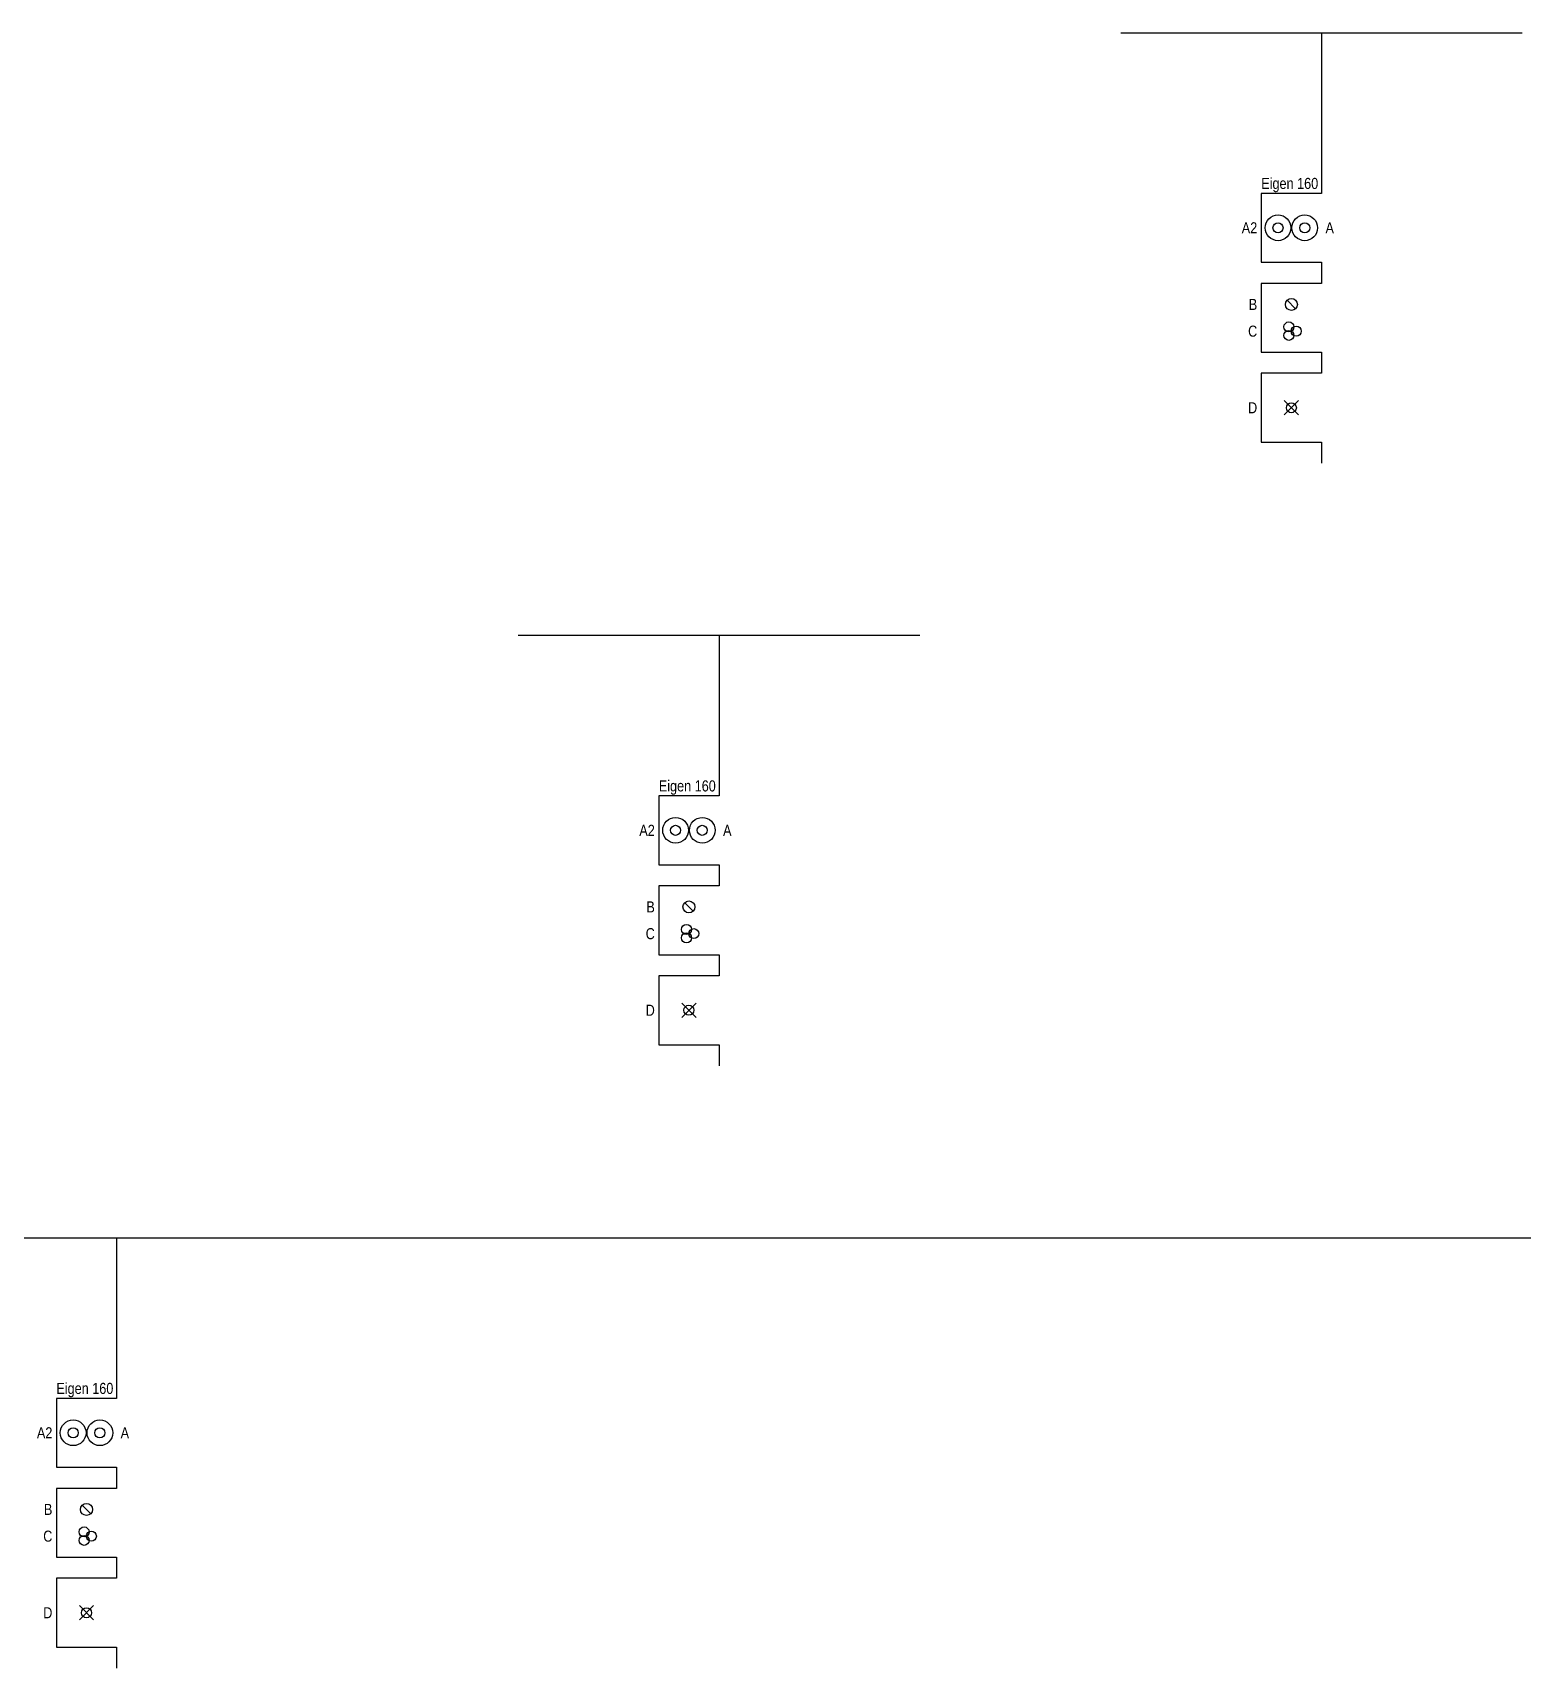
# Model space of a CAD drawing. Header units: millimetres. Extents: x -100 to 100, y -21 to 60.
# Drawn here: x -4.2 to 70, y -21.4 to 60 of the extents above; entities that cross this region are included whole.
import ezdxf
from ezdxf.enums import TextEntityAlignment as Align

# ---------------------------------------------------------------- set-up
doc = ezdxf.new("R2010")
doc.units = ezdxf.units.MM
doc.set_wipeout_variables(frame=1)
doc.linetypes.add('DASHDOT', pattern=[25.4, 12.7, -6.35, 0, -6.35])
for name, color, linetype in [('01-Te Rooien Kabel', 160, 'DASHDOT'), ('Aansluiting LS K01', 4, 'Continuous'), ('Aansluiting LS K10', 1, 'Continuous'), ('Aansluiting LS K12', 201, 'Continuous'), ('E_LV_CROSS_SECTION', 5, 'Continuous'), ('Mantelbuis', 6, 'Continuous')]:
    doc.layers.add(name, color=color, linetype=linetype)
doc.styles.add('TECHBASE_ARIAL_NOVA_LIGHT', font='ArialNova-Light.ttf')

# ---------------------------------------------------------------- blocks, each defined once
blk = doc.blocks.new('KabelGeul_20261014_11494801_3')
blk.add_wipeout([(0, 1.05), (0, -4.48), (-3, -4.48), (-3, 1.05)]).dxf.layer = 'E_LV_CROSS_SECTION'
at = {"layer": 'Aansluiting LS K01', "linetype": 'Continuous'}
for centre in [(-2.165, -1.715), (-0.835, -1.715)]:
    blk.add_circle(centre, 0.25, dxfattribs=at)
for points in [[(-3.482, 0.121), (0.187, 0.121), (0.187, 0.871), (-3.482, 0.871)], [(-4.179, -2.39), (-3, -2.39), (-3, -1.04), (-4.179, -1.04)], [(0, -2.39), (0.85, -2.39), (0.85, -1.04), (0, -1.04)], [(0, -3.43), (0, -8.96), (-3, -8.96), (-3, -3.43)]]:
    blk.add_wipeout(points).dxf.layer = 'E_LV_CROSS_SECTION'
at = {"layer": 'Aansluiting LS K10', "linetype": 'Continuous'}
blk.add_line((-1.288, -5.742), (-1.712, -5.318), dxfattribs=at)
blk.add_circle((-1.5, -5.53), 0.3, dxfattribs=at)
at = {"layer": 'Aansluiting LS K12', "linetype": 'Continuous'}
for centre in [(-1.62, -6.65), (-1.62, -7.07), (-1.26, -6.86)]:
    blk.add_circle(centre, 0.25, dxfattribs=at)
at = {"layer": 'Mantelbuis', "linetype": 'Continuous'}
for centre in [(-2.165, -1.715), (-0.835, -1.715)]:
    blk.add_circle(centre, 0.64, dxfattribs=at)
at = {"layer": 'Aansluiting LS K01', "style": 'TECHBASE_ARIAL_NOVA_LIGHT'}
blk.add_attdef('ZIJDE2_01', text='', height=0.55, dxfattribs=at).set_placement((-3.2, -1.715), align=Align.MIDDLE_RIGHT)
blk.add_attdef('KABEL_01', text='', height=0.55, dxfattribs=at).set_placement((0.2, -1.715), align=Align.MIDDLE_LEFT)
at = {"layer": 'E_LV_CROSS_SECTION', "style": 'TECHBASE_ARIAL_NOVA_LIGHT', "flags": 3}
for tag, p in [('TB_CODESWAP', (0, 0)), ('TWEEZIJDIG_01', (-3.2, -1.715)), ('DUBBEL2_01', (-3.2, -1.715)), ('MANTEL_01', (-3.2, -1.715)), ('DUBBEL_01', (-3.2, -1.715)), ('TBTYPE_01', (-3.2, -1.715)), ('COMBI2_01', (-3.2, -1.715)), ('COMBI_01', (-3.2, -1.715)), ('DRIE2_01', (-3.2, -1.715)), ('VOLG_01', (-3.2, -1.715)), ('DRIE_01', (-3.2, -1.715))]:
    blk.add_attdef(tag, text='', height=0.1, dxfattribs=at).set_placement(p, align=Align.MIDDLE_RIGHT)
at = {"layer": 'Mantelbuis', "style": 'TECHBASE_ARIAL_NOVA_LIGHT'}
blk.add_attdef('MANTEL_SPEC', text='', height=0.55, dxfattribs=at).set_placement((-0.163, 0.496), align=Align.MIDDLE_RIGHT)
for points in [[(-3.85, -6.205), (-3, -6.205), (-3, -4.855), (-3.85, -4.855)], [(0, -7.91), (0, -13.44), (-3, -13.44), (-3, -7.91)]]:
    blk.add_wipeout(points).dxf.layer = 'E_LV_CROSS_SECTION'
at = {"layer": '01-Te Rooien Kabel', "linetype": 'DASHDOT'}
for p, q in [((-1.146, -11.029), (-1.854, -10.321)), ((-1.146, -10.321), (-1.854, -11.029))]:
    blk.add_line(p, q, dxfattribs=at)
at = {"layer": '01-Te Rooien Kabel', "linetype": 'Continuous'}
blk.add_circle((-1.5, -10.675), 0.25, dxfattribs=at)
at = {"layer": 'E_LV_CROSS_SECTION'}
blk.add_lwpolyline([(0, 8), (0, 0), (-3, 0), (-3, -3.43), (0, -3.43), (0, -4.48)], dxfattribs=at)
at = {"layer": 'E_LV_CROSS_SECTION', "style": 'TECHBASE_ARIAL_NOVA_LIGHT', "flags": 3}
for tag in ['TWEEZIJDIG_02', 'DUBBEL2_02', 'MANTEL_02', 'DUBBEL_02', 'TBTYPE_02', 'COMBI2_02', 'COMBI_02', 'DRIE2_02', 'VOLG_02', 'DRIE_02']:
    blk.add_attdef(tag, text='', height=0.1, dxfattribs=at).set_placement((-3.2, -5.53), align=Align.MIDDLE_RIGHT)
for points in [[(-3.85, -7.535), (-3, -7.535), (-3, -6.185), (-3.85, -6.185)], [(-3.85, -11.35), (-3, -11.35), (-3, -10), (-3.85, -10)]]:
    blk.add_wipeout(points).dxf.layer = 'E_LV_CROSS_SECTION'
at = {"layer": 'E_LV_CROSS_SECTION'}
for points in [[(0, -4.48), (-3, -4.48), (-3, -7.91), (0, -7.91), (0, -8.96)], [(0, -8.96), (-3, -8.96), (-3, -12.39), (0, -12.39), (0, -13.44)]]:
    blk.add_lwpolyline(points, dxfattribs=at)
at = {"layer": '01-Te Rooien Kabel', "style": 'TECHBASE_ARIAL_NOVA_LIGHT'}
blk.add_attdef('KABEL_04', text='', height=0.55, dxfattribs=at).set_placement((-3.2, -10.675), align=Align.MIDDLE_RIGHT)
at = {"layer": 'Aansluiting LS K10', "style": 'TECHBASE_ARIAL_NOVA_LIGHT'}
blk.add_attdef('KABEL_02', text='', height=0.55, dxfattribs=at).set_placement((-3.2, -5.53), align=Align.MIDDLE_RIGHT)
at = {"layer": 'Aansluiting LS K12', "style": 'TECHBASE_ARIAL_NOVA_LIGHT'}
blk.add_attdef('KABEL_03', text='', height=0.55, dxfattribs=at).set_placement((-3.2, -6.86), align=Align.MIDDLE_RIGHT)
at = {"layer": 'E_LV_CROSS_SECTION', "style": 'TECHBASE_ARIAL_NOVA_LIGHT', "flags": 3}
for tag, p in [('TWEEZIJDIG_03', (-3.2, -6.86)), ('DUBBEL2_03', (-3.2, -6.86)), ('MANTEL_03', (-3.2, -6.86)), ('DUBBEL_03', (-3.2, -6.86)), ('TBTYPE_03', (-3.2, -6.86)), ('COMBI2_03', (-3.2, -6.86)), ('COMBI_03', (-3.2, -6.86)), ('DRIE2_03', (-3.2, -6.86)), ('VOLG_03', (-3.2, -6.86)), ('DRIE_03', (-3.2, -6.86)), ('TWEEZIJDIG_04', (-3.2, -10.675)), ('DUBBEL2_04', (-3.2, -10.675)), ('MANTEL_04', (-3.2, -10.675)), ('DUBBEL_04', (-3.2, -10.675)), ('TBTYPE_04', (-3.2, -10.675)), ('COMBI2_04', (-3.2, -10.675)), ('COMBI_04', (-3.2, -10.675)), ('DRIE2_04', (-3.2, -10.675)), ('VOLG_04', (-3.2, -10.675)), ('DRIE_04', (-3.2, -10.675))]:
    blk.add_attdef(tag, text='', height=0.1, dxfattribs=at).set_placement(p, align=Align.MIDDLE_RIGHT)
blk = doc.blocks.new('KabelGeul_20261014_11494801_4')
blk.add_wipeout([(0, 1.05), (0, -4.48), (-3, -4.48), (-3, 1.05)]).dxf.layer = 'E_LV_CROSS_SECTION'
at = {"layer": 'Aansluiting LS K01', "linetype": 'Continuous'}
for centre in [(-2.165, -1.715), (-0.835, -1.715)]:
    blk.add_circle(centre, 0.25, dxfattribs=at)
for points in [[(-3.482, 0.121), (0.187, 0.121), (0.187, 0.871), (-3.482, 0.871)], [(-4.179, -2.39), (-3, -2.39), (-3, -1.04), (-4.179, -1.04)], [(0, -2.39), (0.85, -2.39), (0.85, -1.04), (0, -1.04)], [(0, -3.43), (0, -8.96), (-3, -8.96), (-3, -3.43)]]:
    blk.add_wipeout(points).dxf.layer = 'E_LV_CROSS_SECTION'
at = {"layer": 'Aansluiting LS K10', "linetype": 'Continuous'}
blk.add_line((-1.288, -5.742), (-1.712, -5.318), dxfattribs=at)
blk.add_circle((-1.5, -5.53), 0.3, dxfattribs=at)
at = {"layer": 'Aansluiting LS K12', "linetype": 'Continuous'}
for centre in [(-1.62, -6.65), (-1.62, -7.07), (-1.26, -6.86)]:
    blk.add_circle(centre, 0.25, dxfattribs=at)
at = {"layer": 'Mantelbuis', "linetype": 'Continuous'}
for centre in [(-2.165, -1.715), (-0.835, -1.715)]:
    blk.add_circle(centre, 0.64, dxfattribs=at)
at = {"layer": 'Aansluiting LS K01', "style": 'TECHBASE_ARIAL_NOVA_LIGHT'}
blk.add_attdef('ZIJDE2_01', text='', height=0.55, dxfattribs=at).set_placement((-3.2, -1.715), align=Align.MIDDLE_RIGHT)
blk.add_attdef('KABEL_01', text='', height=0.55, dxfattribs=at).set_placement((0.2, -1.715), align=Align.MIDDLE_LEFT)
at = {"layer": 'E_LV_CROSS_SECTION', "style": 'TECHBASE_ARIAL_NOVA_LIGHT', "flags": 3}
for tag, p in [('TB_CODESWAP', (0, 0)), ('TWEEZIJDIG_01', (-3.2, -1.715)), ('DUBBEL2_01', (-3.2, -1.715)), ('MANTEL_01', (-3.2, -1.715)), ('DUBBEL_01', (-3.2, -1.715)), ('TBTYPE_01', (-3.2, -1.715)), ('COMBI2_01', (-3.2, -1.715)), ('COMBI_01', (-3.2, -1.715)), ('DRIE2_01', (-3.2, -1.715)), ('VOLG_01', (-3.2, -1.715)), ('DRIE_01', (-3.2, -1.715))]:
    blk.add_attdef(tag, text='', height=0.1, dxfattribs=at).set_placement(p, align=Align.MIDDLE_RIGHT)
at = {"layer": 'Mantelbuis', "style": 'TECHBASE_ARIAL_NOVA_LIGHT'}
blk.add_attdef('MANTEL_SPEC', text='', height=0.55, dxfattribs=at).set_placement((-0.163, 0.496), align=Align.MIDDLE_RIGHT)
for points in [[(-3.85, -6.205), (-3, -6.205), (-3, -4.855), (-3.85, -4.855)], [(0, -7.91), (0, -13.44), (-3, -13.44), (-3, -7.91)]]:
    blk.add_wipeout(points).dxf.layer = 'E_LV_CROSS_SECTION'
at = {"layer": '01-Te Rooien Kabel', "linetype": 'DASHDOT'}
for p, q in [((-1.146, -11.029), (-1.854, -10.321)), ((-1.146, -10.321), (-1.854, -11.029))]:
    blk.add_line(p, q, dxfattribs=at)
at = {"layer": '01-Te Rooien Kabel', "linetype": 'Continuous'}
blk.add_circle((-1.5, -10.675), 0.25, dxfattribs=at)
at = {"layer": 'E_LV_CROSS_SECTION'}
blk.add_lwpolyline([(0, 8), (0, 0), (-3, 0), (-3, -3.43), (0, -3.43), (0, -4.48)], dxfattribs=at)
at = {"layer": 'E_LV_CROSS_SECTION', "style": 'TECHBASE_ARIAL_NOVA_LIGHT', "flags": 3}
for tag in ['TWEEZIJDIG_02', 'DUBBEL2_02', 'MANTEL_02', 'DUBBEL_02', 'TBTYPE_02', 'COMBI2_02', 'COMBI_02', 'DRIE2_02', 'VOLG_02', 'DRIE_02']:
    blk.add_attdef(tag, text='', height=0.1, dxfattribs=at).set_placement((-3.2, -5.53), align=Align.MIDDLE_RIGHT)
for points in [[(-3.85, -7.535), (-3, -7.535), (-3, -6.185), (-3.85, -6.185)], [(-3.85, -11.35), (-3, -11.35), (-3, -10), (-3.85, -10)]]:
    blk.add_wipeout(points).dxf.layer = 'E_LV_CROSS_SECTION'
at = {"layer": 'E_LV_CROSS_SECTION'}
for points in [[(0, -4.48), (-3, -4.48), (-3, -7.91), (0, -7.91), (0, -8.96)], [(0, -8.96), (-3, -8.96), (-3, -12.39), (0, -12.39), (0, -13.44)]]:
    blk.add_lwpolyline(points, dxfattribs=at)
at = {"layer": '01-Te Rooien Kabel', "style": 'TECHBASE_ARIAL_NOVA_LIGHT'}
blk.add_attdef('KABEL_04', text='', height=0.55, dxfattribs=at).set_placement((-3.2, -10.675), align=Align.MIDDLE_RIGHT)
at = {"layer": 'Aansluiting LS K10', "style": 'TECHBASE_ARIAL_NOVA_LIGHT'}
blk.add_attdef('KABEL_02', text='', height=0.55, dxfattribs=at).set_placement((-3.2, -5.53), align=Align.MIDDLE_RIGHT)
at = {"layer": 'Aansluiting LS K12', "style": 'TECHBASE_ARIAL_NOVA_LIGHT'}
blk.add_attdef('KABEL_03', text='', height=0.55, dxfattribs=at).set_placement((-3.2, -6.86), align=Align.MIDDLE_RIGHT)
at = {"layer": 'E_LV_CROSS_SECTION', "style": 'TECHBASE_ARIAL_NOVA_LIGHT', "flags": 3}
for tag, p in [('TWEEZIJDIG_03', (-3.2, -6.86)), ('DUBBEL2_03', (-3.2, -6.86)), ('MANTEL_03', (-3.2, -6.86)), ('DUBBEL_03', (-3.2, -6.86)), ('TBTYPE_03', (-3.2, -6.86)), ('COMBI2_03', (-3.2, -6.86)), ('COMBI_03', (-3.2, -6.86)), ('DRIE2_03', (-3.2, -6.86)), ('VOLG_03', (-3.2, -6.86)), ('DRIE_03', (-3.2, -6.86)), ('TWEEZIJDIG_04', (-3.2, -10.675)), ('DUBBEL2_04', (-3.2, -10.675)), ('MANTEL_04', (-3.2, -10.675)), ('DUBBEL_04', (-3.2, -10.675)), ('TBTYPE_04', (-3.2, -10.675)), ('COMBI2_04', (-3.2, -10.675)), ('COMBI_04', (-3.2, -10.675)), ('DRIE2_04', (-3.2, -10.675)), ('VOLG_04', (-3.2, -10.675)), ('DRIE_04', (-3.2, -10.675))]:
    blk.add_attdef(tag, text='', height=0.1, dxfattribs=at).set_placement(p, align=Align.MIDDLE_RIGHT)
blk = doc.blocks.new('KabelGeul_20261014_11494801_5')
blk.add_wipeout([(0, 1.05), (0, -4.48), (-3, -4.48), (-3, 1.05)]).dxf.layer = 'E_LV_CROSS_SECTION'
at = {"layer": 'Aansluiting LS K01', "linetype": 'Continuous'}
for centre in [(-2.165, -1.715), (-0.835, -1.715)]:
    blk.add_circle(centre, 0.25, dxfattribs=at)
for points in [[(-3.482, 0.121), (0.187, 0.121), (0.187, 0.871), (-3.482, 0.871)], [(-4.179, -2.39), (-3, -2.39), (-3, -1.04), (-4.179, -1.04)], [(0, -2.39), (0.85, -2.39), (0.85, -1.04), (0, -1.04)], [(0, -3.43), (0, -8.96), (-3, -8.96), (-3, -3.43)]]:
    blk.add_wipeout(points).dxf.layer = 'E_LV_CROSS_SECTION'
at = {"layer": 'Aansluiting LS K10', "linetype": 'Continuous'}
blk.add_line((-1.288, -5.742), (-1.712, -5.318), dxfattribs=at)
blk.add_circle((-1.5, -5.53), 0.3, dxfattribs=at)
at = {"layer": 'Aansluiting LS K12', "linetype": 'Continuous'}
for centre in [(-1.62, -6.65), (-1.62, -7.07), (-1.26, -6.86)]:
    blk.add_circle(centre, 0.25, dxfattribs=at)
at = {"layer": 'Mantelbuis', "linetype": 'Continuous'}
for centre in [(-2.165, -1.715), (-0.835, -1.715)]:
    blk.add_circle(centre, 0.64, dxfattribs=at)
at = {"layer": 'Aansluiting LS K01', "style": 'TECHBASE_ARIAL_NOVA_LIGHT'}
blk.add_attdef('ZIJDE2_01', text='', height=0.55, dxfattribs=at).set_placement((-3.2, -1.715), align=Align.MIDDLE_RIGHT)
blk.add_attdef('KABEL_01', text='', height=0.55, dxfattribs=at).set_placement((0.2, -1.715), align=Align.MIDDLE_LEFT)
at = {"layer": 'E_LV_CROSS_SECTION', "style": 'TECHBASE_ARIAL_NOVA_LIGHT', "flags": 3}
for tag, p in [('TB_CODESWAP', (0, 0)), ('TWEEZIJDIG_01', (-3.2, -1.715)), ('DUBBEL2_01', (-3.2, -1.715)), ('MANTEL_01', (-3.2, -1.715)), ('DUBBEL_01', (-3.2, -1.715)), ('TBTYPE_01', (-3.2, -1.715)), ('COMBI2_01', (-3.2, -1.715)), ('COMBI_01', (-3.2, -1.715)), ('DRIE2_01', (-3.2, -1.715)), ('VOLG_01', (-3.2, -1.715)), ('DRIE_01', (-3.2, -1.715))]:
    blk.add_attdef(tag, text='', height=0.1, dxfattribs=at).set_placement(p, align=Align.MIDDLE_RIGHT)
at = {"layer": 'Mantelbuis', "style": 'TECHBASE_ARIAL_NOVA_LIGHT'}
blk.add_attdef('MANTEL_SPEC', text='', height=0.55, dxfattribs=at).set_placement((-0.163, 0.496), align=Align.MIDDLE_RIGHT)
for points in [[(-3.85, -6.205), (-3, -6.205), (-3, -4.855), (-3.85, -4.855)], [(0, -7.91), (0, -13.44), (-3, -13.44), (-3, -7.91)]]:
    blk.add_wipeout(points).dxf.layer = 'E_LV_CROSS_SECTION'
at = {"layer": '01-Te Rooien Kabel', "linetype": 'DASHDOT'}
for p, q in [((-1.146, -11.029), (-1.854, -10.321)), ((-1.146, -10.321), (-1.854, -11.029))]:
    blk.add_line(p, q, dxfattribs=at)
at = {"layer": '01-Te Rooien Kabel', "linetype": 'Continuous'}
blk.add_circle((-1.5, -10.675), 0.25, dxfattribs=at)
at = {"layer": 'E_LV_CROSS_SECTION'}
blk.add_lwpolyline([(0, 8), (0, 0), (-3, 0), (-3, -3.43), (0, -3.43), (0, -4.48)], dxfattribs=at)
at = {"layer": 'E_LV_CROSS_SECTION', "style": 'TECHBASE_ARIAL_NOVA_LIGHT', "flags": 3}
for tag in ['TWEEZIJDIG_02', 'DUBBEL2_02', 'MANTEL_02', 'DUBBEL_02', 'TBTYPE_02', 'COMBI2_02', 'COMBI_02', 'DRIE2_02', 'VOLG_02', 'DRIE_02']:
    blk.add_attdef(tag, text='', height=0.1, dxfattribs=at).set_placement((-3.2, -5.53), align=Align.MIDDLE_RIGHT)
for points in [[(-3.85, -7.535), (-3, -7.535), (-3, -6.185), (-3.85, -6.185)], [(-3.85, -11.35), (-3, -11.35), (-3, -10), (-3.85, -10)]]:
    blk.add_wipeout(points).dxf.layer = 'E_LV_CROSS_SECTION'
at = {"layer": 'E_LV_CROSS_SECTION'}
for points in [[(0, -4.48), (-3, -4.48), (-3, -7.91), (0, -7.91), (0, -8.96)], [(0, -8.96), (-3, -8.96), (-3, -12.39), (0, -12.39), (0, -13.44)]]:
    blk.add_lwpolyline(points, dxfattribs=at)
at = {"layer": '01-Te Rooien Kabel', "style": 'TECHBASE_ARIAL_NOVA_LIGHT'}
blk.add_attdef('KABEL_04', text='', height=0.55, dxfattribs=at).set_placement((-3.2, -10.675), align=Align.MIDDLE_RIGHT)
at = {"layer": 'Aansluiting LS K10', "style": 'TECHBASE_ARIAL_NOVA_LIGHT'}
blk.add_attdef('KABEL_02', text='', height=0.55, dxfattribs=at).set_placement((-3.2, -5.53), align=Align.MIDDLE_RIGHT)
at = {"layer": 'Aansluiting LS K12', "style": 'TECHBASE_ARIAL_NOVA_LIGHT'}
blk.add_attdef('KABEL_03', text='', height=0.55, dxfattribs=at).set_placement((-3.2, -6.86), align=Align.MIDDLE_RIGHT)
at = {"layer": 'E_LV_CROSS_SECTION', "style": 'TECHBASE_ARIAL_NOVA_LIGHT', "flags": 3}
for tag, p in [('TWEEZIJDIG_03', (-3.2, -6.86)), ('DUBBEL2_03', (-3.2, -6.86)), ('MANTEL_03', (-3.2, -6.86)), ('DUBBEL_03', (-3.2, -6.86)), ('TBTYPE_03', (-3.2, -6.86)), ('COMBI2_03', (-3.2, -6.86)), ('COMBI_03', (-3.2, -6.86)), ('DRIE2_03', (-3.2, -6.86)), ('VOLG_03', (-3.2, -6.86)), ('DRIE_03', (-3.2, -6.86)), ('TWEEZIJDIG_04', (-3.2, -10.675)), ('DUBBEL2_04', (-3.2, -10.675)), ('MANTEL_04', (-3.2, -10.675)), ('DUBBEL_04', (-3.2, -10.675)), ('TBTYPE_04', (-3.2, -10.675)), ('COMBI2_04', (-3.2, -10.675)), ('COMBI_04', (-3.2, -10.675)), ('DRIE2_04', (-3.2, -10.675)), ('VOLG_04', (-3.2, -10.675)), ('DRIE_04', (-3.2, -10.675))]:
    blk.add_attdef(tag, text='', height=0.1, dxfattribs=at).set_placement(p, align=Align.MIDDLE_RIGHT)

msp = doc.modelspace()

# ---------------------------------------------------------------- linework, layer by layer
for p, q in [((50, 60), (70, 60)), ((20, 30), (40, 30)), ((-100, 0), (100, 0))]:
    msp.add_line(p, q)

# ---------------------------------------------------------------- next in the draw order: block references
for name, p in [('KabelGeul_20261014_11494801_5', (60, 52)), ('KabelGeul_20261014_11494801_4', (30, 22)), ('KabelGeul_20261014_11494801_3', (0, -8))]:
    msp.add_blockref(name, p).add_auto_attribs({'MANTEL_SPEC': 'Eigen 160', 'KABEL_01': 'A', 'ZIJDE2_01': 'A2', 'KABEL_02': 'B', 'KABEL_03': 'C', 'KABEL_04': 'D'})

doc.saveas('drawing.dxf')
